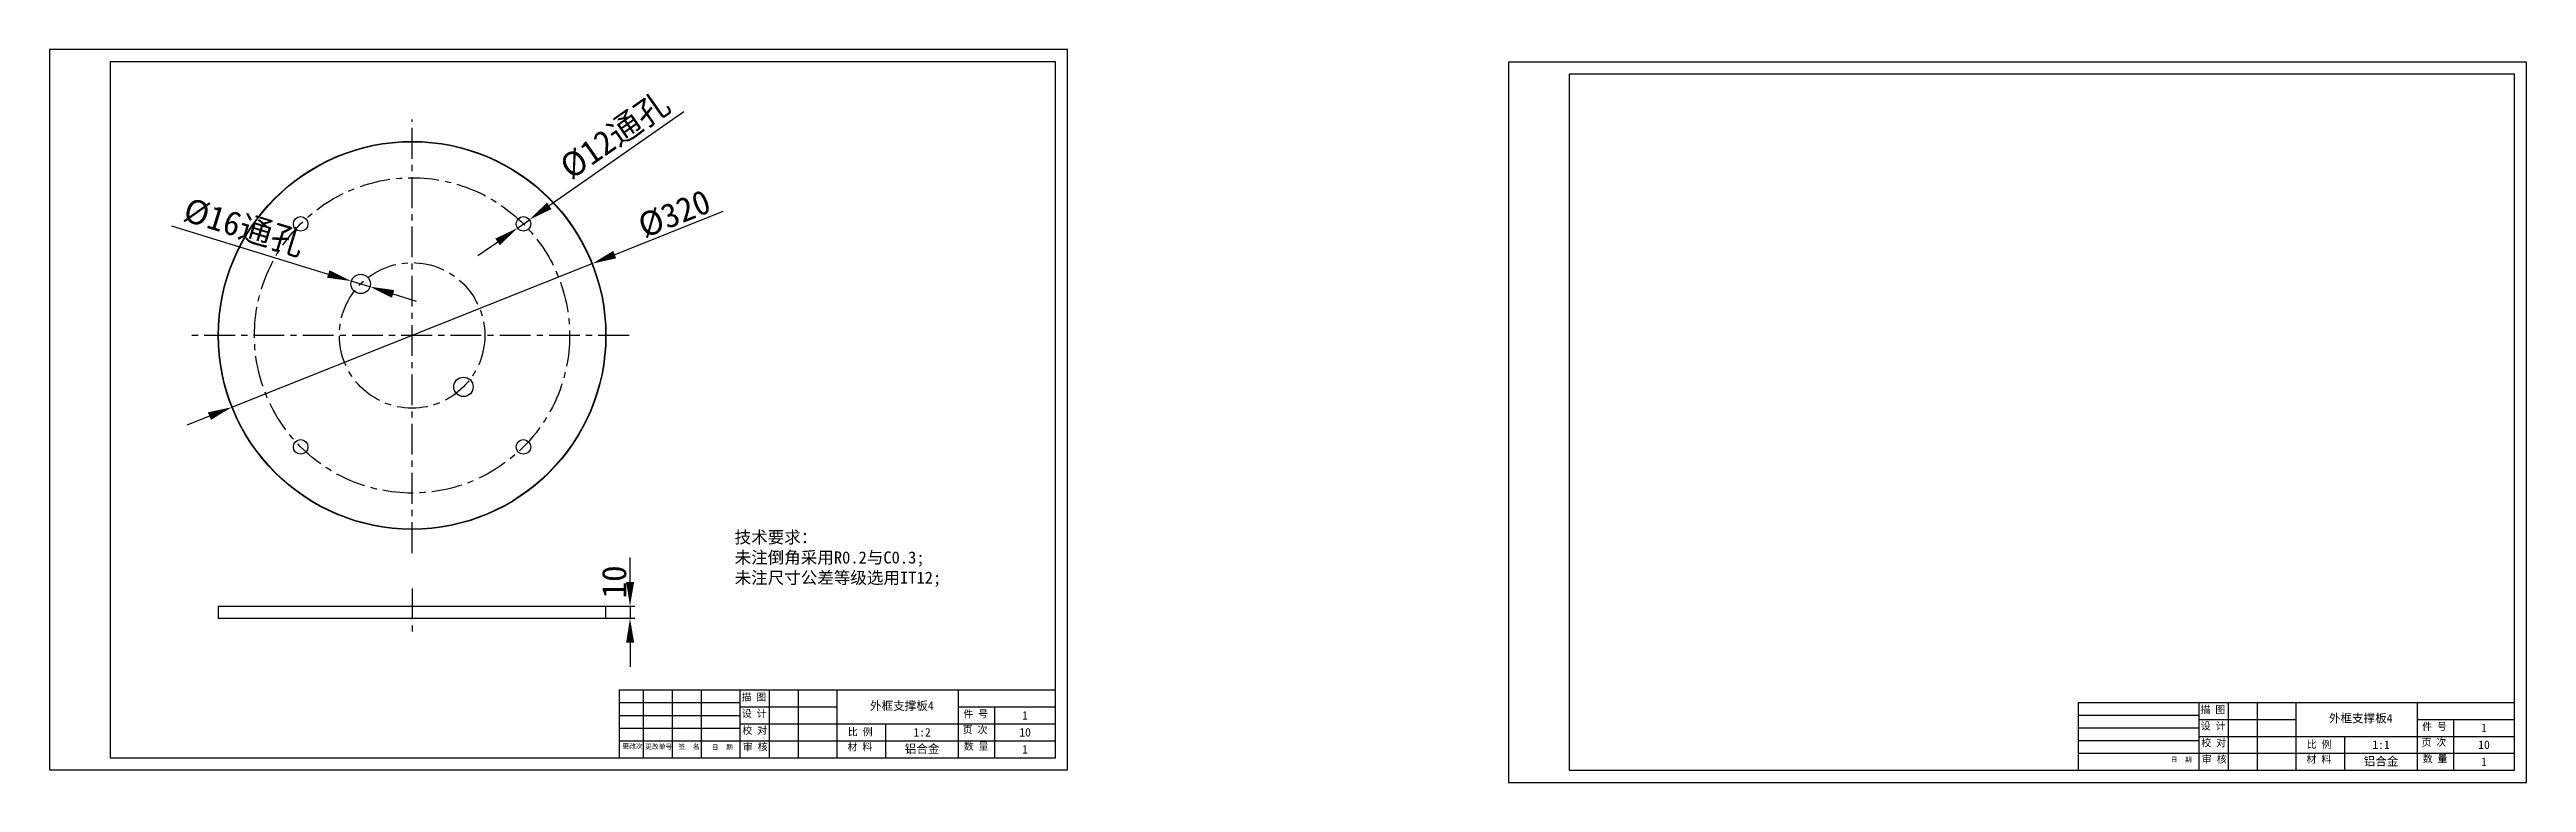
# Model space of a CAD drawing. Header units: millimetres. Extents: x -473 to 6267, y 319 to 3284.
# Drawn here: x 5045 to 6067, y 1077 to 1379 of the extents above; entities that cross this region are included whole.
import ezdxf

# ---------------------------------------------------------------- set-up
doc = ezdxf.new("R2010")
doc.units = ezdxf.units.MM
doc.linetypes.add('CENTERX2', pattern=[20.32, 12.7, -2.54, 2.54, -2.54])
for name, color, linetype in [('10', 7, 'Continuous'), ('SLD-0', 7, 'Continuous'), ('轮廓实线层', 170, 'Continuous')]:
    doc.layers.add(name, color=color, linetype=linetype)
for name, color, linetype, lineweight in [('3mm', 7, 'Continuous', 30), ('中心线层', 1, 'CENTERX2', 25), ('标题栏', 7, 'Continuous', 25)]:
    doc.layers.add(name, color=color, linetype=linetype, lineweight=lineweight)
doc.dimstyles.new('a0', dxfattribs={"dimtxt": 10, "dimasz": 10, "dimexe": 2, "dimexo": 0, "dimgap": 1.524, "dimtad": 1, "dimdec": 1, "dimzin": 0, "dimtxsty": 'Standard', "dimcen": 2.5, "dimazin": 0, "dimtfac": 1, "dimtdec": 1, "dimtmove": 1, "dimatfit": 3, "dimfxl": 1, "dimtzin": 0, "dimarcsym": 0})

msp = doc.modelspace()

# ---------------------------------------------------------------- texts
at = {"layer": 'SLD-0', "linetype": 'Continuous', "lineweight": -3}
for s, width, insert, char_height, attachment_point in [('{\\fSimSun|b0|i0|c134|p54;技术要求：\\P未注倒角采用R0.2与C0.3;\\P未注尺寸公差等级选用IT12;}', 122.83668, (5327.372, 1180.308), 5, 1), ('1', 25, (5447.208, 1104.36), 3.5, 5), ('{\\fSimSun|b0|i0|c134|p54;1:2}', 30, (5404.708, 1097.36), 3.5, 5), ('10', 25, (5447.208, 1097.36), 3.5, 5), ('{\\fSimSun|b0|i0|c134|p54;1:1}', 30, (6006.628, 1092.226), 3.5, 5), ('10', 25, (6049.128, 1092.226), 3.5, 5), ('1', 25, (6049.128, 1099.226), 3.5, 5), ('{\\fSimSun|b0|i0|c134|p54;铝合金}', 30, (5404.708, 1090.36), 3.5, 5), ('1', 25, (5447.208, 1090.36), 3.5, 5), ('{\\fSimSun|b0|i0|c134|p54;铝合金}', 30, (6006.628, 1085.226), 3.5, 5), ('1', 25, (6049.128, 1085.226), 3.5, 5)]:
    msp.add_mtext_dynamic_manual_height_columns(s, width=width, gutter_width=17.5, heights=[0], dxfattribs=dict(at, insert=insert, char_height=char_height, attachment_point=attachment_point))
at = {"layer": '标题栏', "attachment_point": 1}
for s, insert, char_height, width in [('{\\fSimSun|b0|i0|c134|p54; 描 图}', (5328.152, 1113.409), 3, 12.20894), ('{\\fSimSun|b0|i0|c134|p54;设 计}', (5330.332, 1106.654), 3, 11.99092), ('{\\fSimSun|b0|i0|c134|p54;件 号}', (5421.681, 1106.436), 3, 14.17108), ('{\\fSimSun|b0|i0|c134|p54; 描 图}', (5930.071, 1108.275), 3, 12.20894), ('{\\fSimSun|b0|i0|c134|p54;校 对}', (5330.55, 1099.681), 3, 11.99092), ('{\\fSimSun|b0|i0|c134|p54;比 例}', (5374.063, 1099.06), 3, 12.20893), ('{\\fSimSun|b0|i0|c134|p54;页 次}', (5421.463, 1099.899), 3, 14.60712), ('{\\fSimSun|b0|i0|c134|p54;数 量}', (5421.899, 1093.144), 3, 14.60712), ('{\\fSimSun|b0|i0|c134|p54;设 计}', (5932.251, 1101.52), 3, 11.99092), ('{\\fSimSun|b0|i0|c134|p54;校 对}', (5932.469, 1094.547), 3, 11.99092), ('{\\fSimSun|b0|i0|c134|p54;比 例}', (5975.982, 1093.926), 3, 12.20893), ('{\\fSimSun|b0|i0|c134|p54;页 次}', (6023.382, 1094.765), 3, 14.60712), ('{\\fSimSun|b0|i0|c134|p54;件 号}', (6023.6, 1101.302), 3, 14.17108), ('{\\fSimSun|b0|i0|c134|p54;更改次}', (5281.064, 1092.708), 2, 9.37414), ('{\\fSimSun|b0|i0|c134|p54;更改单号}', (5290.435, 1092.49), 2, 12.42695), ('{\\fSimSun|b0|i0|c134|p54;签  名}', (5304.17, 1092.49), 2, 11.99092), ('{\\fSimSun|b0|i0|c134|p54;日  期}', (5317.905, 1092.272), 2, 16.13323), ('{\\fSimSun|b0|i0|c134|p54;审 核}', (5330.768, 1092.926), 3, 12.20893), ('{\\fSimSun|b0|i0|c134|p54;材 料}', (5373.935, 1092.926), 3, 18.09539), ('{\\fSimSun|b0|i0|c134|p54;日  期}', (5919.824, 1087.138), 2, 16.13323), ('{\\fSimSun|b0|i0|c134|p54;审 核}', (5932.687, 1087.792), 3, 12.20893), ('{\\fSimSun|b0|i0|c134|p54;材 料}', (5975.854, 1087.792), 3, 18.09539), ('{\\fSimSun|b0|i0|c134|p54;数 量}', (6023.818, 1088.009), 3, 14.60712)]:
    msp.add_mtext(s, dxfattribs=dict(at, insert=insert, char_height=char_height, width=width))
at = {"layer": '标题栏', "lineweight": -3, "char_height": 3.5, "attachment_point": 5}
for insert in [(5396.331, 1108.114), (5998.25, 1102.98)]:
    msp.add_mtext_dynamic_manual_height_columns('{\\fSimSun|b0|i0|c134|p54;外框支撑板4}', width=30, gutter_width=17.5, heights=[0], dxfattribs=dict(at, insert=insert))

# ---------------------------------------------------------------- blocks, each defined once
blk = doc.blocks.new('*D21')
at = {"layer": 'Defpoints', "color": 0, "transparency": 16777216}
for p in [(5268.6, 1290.6), (5119.9, 1231.4)]:
    blk.add_point(p, dxfattribs=at)
at = {"layer": '轮廓实线层', "color": 0, "lineweight": -2, "transparency": 16777216}
for p, q in [((5322.5, 1312.1), (5277.9, 1294.3)), ((5119.9, 1231.4), (5268.6, 1290.6)), ((5110.7, 1227.7), (5101.4, 1224))]:
    blk.add_line(p, q, dxfattribs=at)
at = {"layer": '轮廓实线层', "color": 0, "transparency": 16777216}
for points in [[(5277.3, 1295.9), (5278.5, 1292.8), (5268.6, 1290.6)], [(5110, 1229.3), (5111.3, 1226.2), (5119.9, 1231.4)]]:
    blk.add_solid(points, dxfattribs=at)
at = {"layer": '轮廓实线层', "color": 0, "lineweight": -3, "transparency": 16777216, "insert": (5302.5, 1311.1), "char_height": 10, "attachment_point": 5, "rotation": 21.7008}
blk.add_mtext('%%C320', dxfattribs=at)
blk = doc.blocks.new('*D22')
at = {"layer": 'Defpoints', "color": 0, "transparency": 16777216}
for p in [(5242.7, 1308.7), (5237.8, 1305.3)]:
    blk.add_point(p, dxfattribs=at)
at = {"layer": '轮廓实线层', "color": 0, "lineweight": -2, "transparency": 16777216}
for p, q in [((5306.4, 1353.2), (5250.9, 1314.4)), ((5237.8, 1305.3), (5242.7, 1308.7)), ((5229.6, 1299.5), (5221.4, 1293.8))]:
    blk.add_line(p, q, dxfattribs=at)
at = {"layer": '轮廓实线层', "color": 0, "transparency": 16777216}
for points in [[(5249.9, 1315.8), (5251.8, 1313.1), (5242.7, 1308.7)], [(5228.6, 1300.9), (5230.5, 1298.2), (5237.8, 1305.3)]]:
    blk.add_solid(points, dxfattribs=at)
at = {"layer": '轮廓实线层', "color": 0, "lineweight": -3, "transparency": 16777216, "insert": (5278.2, 1343.2), "char_height": 10, "width": 62.678, "attachment_point": 5, "rotation": 34.9571}
blk.add_mtext('%%C12{\\fSimSun|b0|i0|c134|p54;通孔}', dxfattribs=at)
blk = doc.blocks.new('*D23')
at = {"layer": 'Defpoints', "color": 0, "transparency": 16777216}
for p in [(5169.2, 1283.4), (5176.9, 1281.1)]:
    blk.add_point(p, dxfattribs=at)
at = {"layer": '轮廓实线层', "color": 0, "lineweight": -2, "transparency": 16777216}
for p, q in [((5095, 1306.2), (5159.7, 1286.3)), ((5176.9, 1281.1), (5169.2, 1283.4)), ((5186.4, 1278.1), (5196, 1275.2))]:
    blk.add_line(p, q, dxfattribs=at)
at = {"layer": '轮廓实线层', "color": 0, "transparency": 16777216}
for points in [[(5160.2, 1287.9), (5159.2, 1284.8), (5169.2, 1283.4)], [(5186.9, 1279.7), (5186, 1276.5), (5176.9, 1281.1)]]:
    blk.add_solid(points, dxfattribs=at)
at = {"layer": '轮廓实线层', "color": 0, "lineweight": -3, "transparency": 16777216, "insert": (5124.9, 1305.3), "char_height": 10, "attachment_point": 5, "rotation": 342.9325}
blk.add_mtext('%%C16{\\fSimSun|b0|i0|c134|p54;通孔}', dxfattribs=at)
blk = doc.blocks.new('*D24')
at = {"layer": 'Defpoints', "color": 0, "transparency": 16777216}
for p in [(5274.1, 1149.4), (5274.1, 1144.4), (5284.2, 1144.4)]:
    blk.add_point(p, dxfattribs=at)
at = {"layer": '轮廓实线层', "color": 0, "lineweight": -2, "transparency": 16777216}
for p, q in [((5284.2, 1159.4), (5284.2, 1169.4)), ((5274.1, 1149.4), (5286.2, 1149.4)), ((5284.2, 1149.4), (5284.2, 1144.4)), ((5274.1, 1144.4), (5286.2, 1144.4)), ((5284.2, 1134.4), (5284.2, 1124.4))]:
    blk.add_line(p, q, dxfattribs=at)
at = {"layer": '轮廓实线层', "color": 0, "transparency": 16777216}
for points in [[(5282.6, 1159.4), (5285.9, 1159.4), (5284.2, 1149.4)], [(5282.6, 1134.4), (5285.9, 1134.4), (5284.2, 1144.4)]]:
    blk.add_solid(points, dxfattribs=at)
at = {"layer": '轮廓实线层', "color": 0, "lineweight": -3, "transparency": 16777216, "insert": (5277.7, 1159.4), "char_height": 10, "attachment_point": 5, "rotation": 90}
blk.add_mtext('10', dxfattribs=at)

# ---------------------------------------------------------------- dimensions: what is measured, and where the dimension line sits
at = {"layer": '轮廓实线层', "lineweight": -3}
for p1, p2, text, picture, middle in [((5237.78, 1305.268), (5242.698, 1308.706), '%%C12{\\fSimSun|b0|i0|c134|p54;通孔}', '*D22', (5278.181, 1343.211)), ((5176.887, 1281.064), (5169.24, 1283.412), '%%C16{\\fSimSun|b0|i0|c134|p54;通孔}', '*D23', (5124.872, 1305.349)), ((5119.947, 1231.445), (5268.607, 1290.606), '%%C320', '*D21', (5302.453, 1311.097))]:
    dim = msp.add_diameter_dim_2p(p1=p1, p2=p2, text=text, dimstyle='a0', dxfattribs=at)
    dim.commit()
    dim.dimension.update_dxf_attribs({"geometry": picture, "text_midpoint": middle})
dim = msp.add_linear_dim(base=(5284.242, 1144.364), p1=(5274.127, 1149.364), p2=(5274.127, 1144.364), angle=90, text='10', dimstyle='a0', dxfattribs=at)
dim.commit()
dim.dimension.update_dxf_attribs({"geometry": '*D24', "text_midpoint": (5284.242, 1159.364), "dimtype": 160})

# ---------------------------------------------------------------- linework, layer by layer
for p, q in [((5459.708, 1086.86), (5459.708, 1114.86)), ((6061.628, 1081.726), (6061.628, 1109.726)), ((5279.708, 1086.86), (5459.708, 1086.86)), ((5881.628, 1081.726), (6061.628, 1081.726))]:
    msp.add_line(p, q)
at = {"layer": '10'}
for points in [[(5044.708, 1081.86), (5464.708, 1081.86), (5464.708, 1378.86), (5044.708, 1378.86)], [(5646.628, 1076.726), (6066.628, 1076.726), (6066.628, 1373.726), (5646.628, 1373.726)]]:
    msp.add_lwpolyline(points, close=True, dxfattribs=at)
at = {"layer": '3mm', "linetype": 'Continuous', "lineweight": 30}
for p, q in [((5114.277, 1149.214), (5114.277, 1144.514)), ((5114.427, 1149.364), (5274.127, 1149.364)), ((5274.277, 1144.514), (5274.277, 1149.214)), ((5274.127, 1144.364), (5114.427, 1144.364))]:
    msp.add_line(p, q, dxfattribs=at)
at = {"layer": '3mm'}
for p, q in [((5279.708, 1114.86), (5279.708, 1086.86)), ((5279.708, 1114.86), (5459.708, 1114.86)), ((5881.628, 1109.726), (6061.628, 1109.726))]:
    msp.add_line(p, q, dxfattribs=at)
at = {"layer": '3mm', "lineweight": 30}
msp.add_line((5881.628, 1109.726), (5881.628, 1081.726), dxfattribs=at)
at = {"layer": '3mm'}
for points in [[(5069.708, 1086.86), (5459.708, 1086.86), (5459.708, 1373.86), (5069.708, 1373.86)], [(5671.628, 1081.726), (6061.628, 1081.726), (6061.628, 1368.726), (5671.628, 1368.726)]]:
    msp.add_lwpolyline(points, close=True, dxfattribs=at)
at = {"layer": '3mm', "linetype": 'Continuous', "lineweight": 30}
for centre, radius in [((5194.277, 1261.025), 80), ((5194.277, 1261.025), 79.85), ((5148.315, 1306.987), 3), ((5240.239, 1306.987), 3), ((5173.064, 1282.238), 4), ((5215.49, 1239.812), 4), ((5148.315, 1215.063), 3), ((5240.239, 1215.063), 3)]:
    msp.add_circle(centre, radius, dxfattribs=at)
for centre, start, end in [((5114.427, 1149.214), 90, 180), ((5274.127, 1149.214), 0, 90), ((5114.427, 1144.514), 180, 270), ((5274.127, 1144.514), 270, 0)]:
    msp.add_arc(centre, 0.15, start, end, dxfattribs=at)
at = {"layer": '中心线层', "lineweight": -3}
for p, q in [((5194.277, 1171.29), (5194.277, 1349.988)), ((5283.805, 1261.025), (5101.454, 1261.025)), ((5194.277, 1156.671), (5194.277, 1138.376))]:
    msp.add_line(p, q, dxfattribs=at)
for radius in [65, 30]:
    msp.add_circle((5194.277, 1261.025), radius, dxfattribs=at)
at = {"layer": '标题栏'}
for p, q in [((5289.708, 1086.86), (5289.708, 1114.86)), ((5301.708, 1086.86), (5301.708, 1114.86)), ((5313.708, 1086.86), (5313.708, 1114.86)), ((5329.708, 1086.86), (5329.708, 1114.86)), ((5341.708, 1086.86), (5341.708, 1114.86)), ((5353.708, 1086.86), (5353.708, 1114.86)), ((5369.708, 1086.86), (5369.708, 1114.86)), ((5419.708, 1086.86), (5419.708, 1114.86)), ((5279.708, 1109.61), (5329.708, 1109.61)), ((5279.708, 1104.36), (5329.708, 1104.36)), ((5329.708, 1107.86), (5369.708, 1107.86)), ((5419.708, 1107.86), (5459.708, 1107.86)), ((5434.708, 1086.86), (5434.708, 1107.86)), ((5881.628, 1104.476), (5931.628, 1104.476)), ((5931.628, 1081.726), (5931.628, 1109.726)), ((5943.628, 1081.726), (5943.628, 1109.726)), ((5955.628, 1081.726), (5955.628, 1109.726)), ((5971.628, 1081.726), (5971.628, 1109.726)), ((6021.628, 1081.726), (6021.628, 1109.726)), ((5279.708, 1099.11), (5329.708, 1099.11)), ((5279.708, 1093.86), (5459.708, 1093.86)), ((5329.708, 1100.86), (5369.708, 1100.86)), ((5369.708, 1100.86), (5419.708, 1100.86)), ((5389.708, 1086.86), (5389.708, 1100.86)), ((5419.708, 1100.86), (5459.708, 1100.86)), ((5881.628, 1099.226), (5931.628, 1099.226)), ((5881.628, 1093.976), (5931.628, 1093.976)), ((5931.628, 1102.726), (5971.628, 1102.726)), ((5931.628, 1095.726), (5971.628, 1095.726)), ((5971.628, 1095.726), (6021.628, 1095.726)), ((5991.628, 1081.726), (5991.628, 1095.726)), ((6021.628, 1102.726), (6061.628, 1102.726)), ((6021.628, 1095.726), (6061.628, 1095.726)), ((6036.628, 1081.726), (6036.628, 1102.726)), ((5881.628, 1088.726), (6061.628, 1088.726))]:
    msp.add_line(p, q, dxfattribs=at)

msp.set_redraw_order([(e.dxf.handle, doc.entitydb.next_handle()) for e in msp.query("TEXT MTEXT ATTDEF DIMENSION ARC_DIMENSION")])  # texts and dimensions are drawn at this point

doc.saveas('drawing.dxf')
